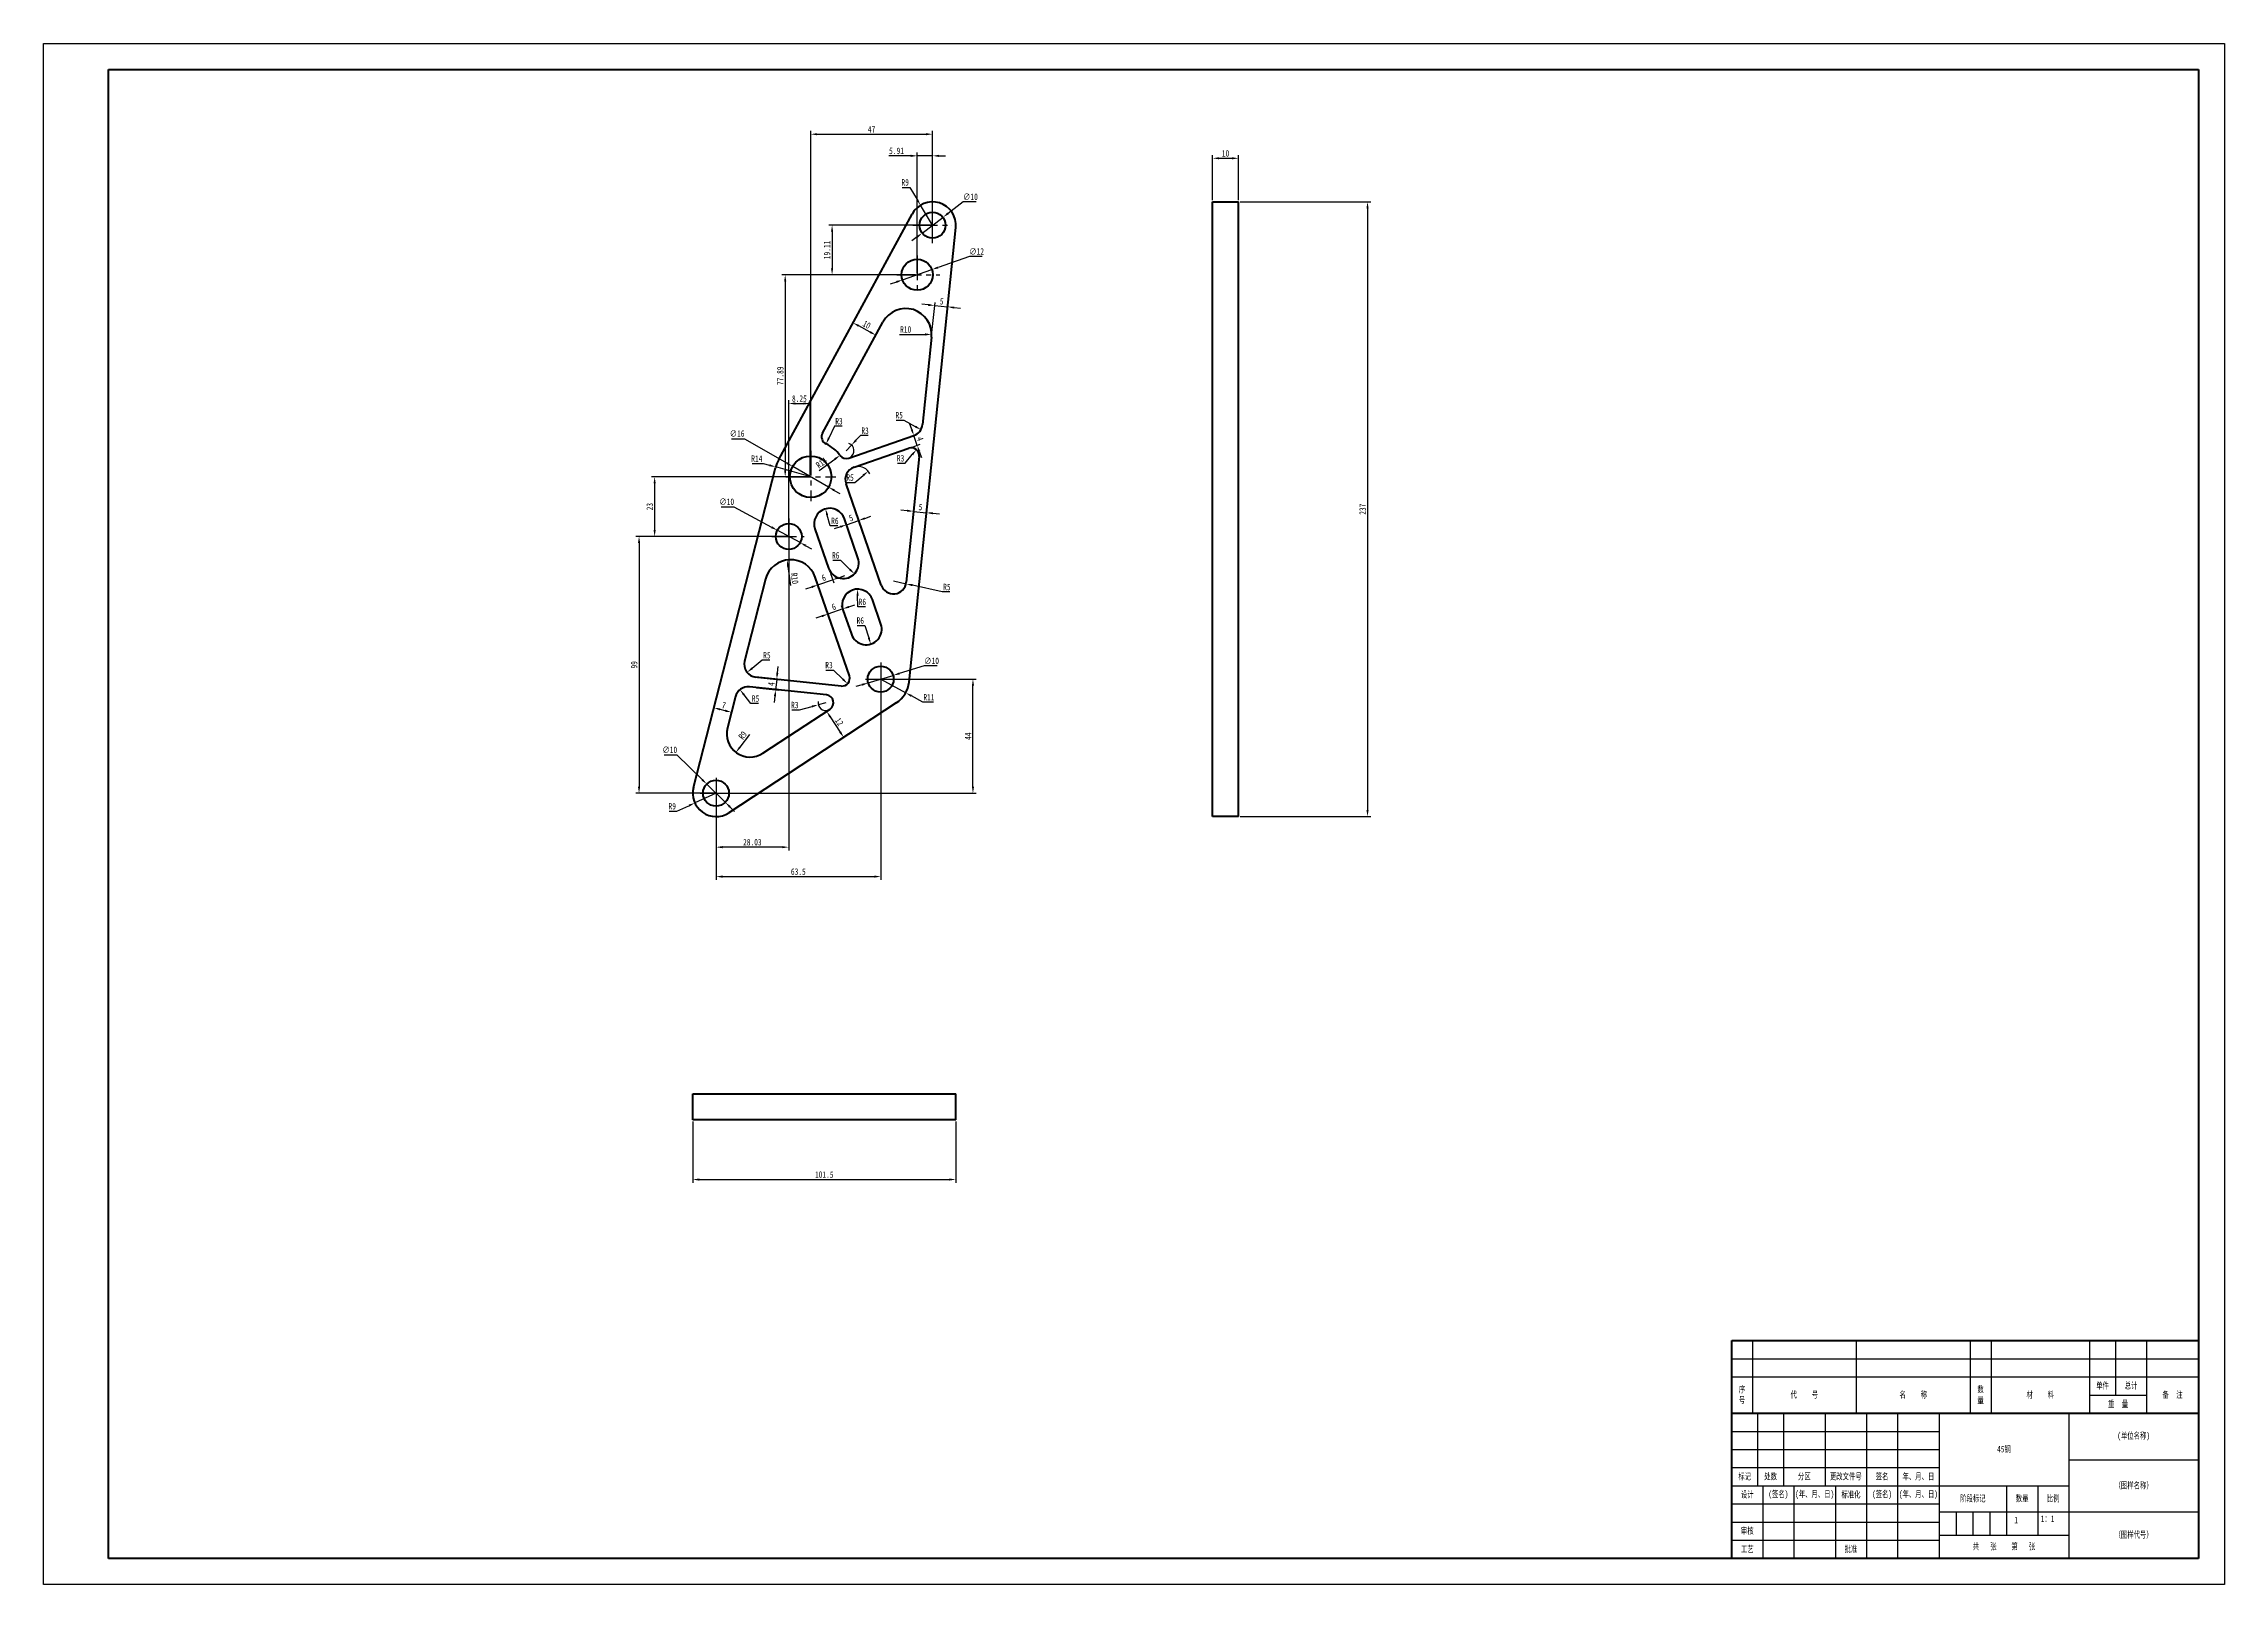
# Model space of a CAD drawing. Header units: millimetres. Extents: x 1577 to 3485, y 546 to 1387.
# Drawn here: x 1577 to 2418, y 546 to 1140 of the extents above; entities that cross this region are included whole.
import ezdxf

# ---------------------------------------------------------------- set-up
doc = ezdxf.new("R2010")
doc.units = ezdxf.units.MM
doc.header["$LTSCALE"] = 0.3
doc.linetypes.add('CENTER', pattern=[50.8, 31.75, -6.35, 6.35, -6.35])
for name, color, linetype, lineweight in [('尺寸线', 3, 'Continuous', 25), ('粗实线', 7, 'Continuous', 50), ('细实线', 7, 'Continuous', 25), ('细文本', 7, 'Continuous', 25), ('细点画线', 1, 'CENTER', 25)]:
    doc.layers.add(name, color=color, linetype=linetype, lineweight=lineweight)
doc.styles.add('NUT Standard', font='simfang.ttf', dxfattribs={"width": 0.7, "height": 2.5})
doc.dimstyles.new('NUT Standard', dxfattribs={"dimtxt": 2.5, "dimasz": 2.5, "dimexe": 1.25, "dimexo": 0.625, "dimtad": 1, "dimtoh": 1, "dimdsep": 46, "dimtxsty": 'NUT Standard', "dimcen": 2.5, "dimadec": 0, "dimazin": 0, "dimtfac": 1, "dimtmove": 0, "dimatfit": 3, "dimfxl": 1, "dimarcsym": 0})

msp = doc.modelspace()

# ---------------------------------------------------------------- texts
at = {"layer": '粗实线', "char_height": 2.5, "attachment_point": 1, "style": 'NUT Standard'}
for s, width, insert in [('1', 9.0263, (2337.194, 572.294)), ('{\\C0;1：1}', 8.32412, (2347.404, 572.841))]:
    msp.add_mtext_dynamic_manual_height_columns(s, width=width, gutter_width=12.5, heights=[0], dxfattribs=dict(at, insert=insert))
at = {"layer": '粗实线', "char_height": 2.5, "width": 12, "attachment_point": 5, "style": 'NUT Standard'}
for s, insert in [('工艺', (2234.22, 559.799)), ('批准', (2274.22, 559.799))]:
    msp.add_mtext(s, dxfattribs=dict(at, insert=insert))
at = {"layer": '细文本', "char_height": 2.5, "attachment_point": 5, "style": 'NUT Standard'}
for s, insert, width in [('序\\P号', (2232.22, 619.299), 8), ('数\\P量', (2324.22, 619.299), 8), ('单件', (2371.22, 622.799), 10), ('总计', (2382.22, 622.799), 12), ('代    号', (2256.22, 619.299), 40), ('名    称', (2298.22, 619.299), 44), ('材    料', (2347.22, 619.299), 38), ('重  量', (2377.22, 615.799), 22), ('备  注', (2398.22, 619.299), 20), ('45钢', (2333.22, 598.299), 50), ('(单位名称)', (2383.22, 603.299), 50), ('标记', (2233.22, 587.799), 10), ('处数', (2243.22, 587.799), 10), ('分区', (2256.22, 587.799), 16), ('更改文件号', (2272.22, 587.799), 16), ('签名', (2286.22, 587.799), 12), ('年、月、日', (2300.22, 587.799), 16), ('设计', (2234.22, 580.799), 12), ('(签名)', (2246.22, 580.799), 12), ('(年、月、日)', (2260.22, 580.799), 16), ('标准化', (2274.22, 580.799), 12), ('(签名)', (2286.22, 580.799), 12), ('(年、月、日)', (2300.22, 580.799), 16), ('阶段标记', (2321.22, 579.299), 26), ('数量', (2340.22, 579.299), 12), ('比例', (2352.22, 579.299), 12), ('（图样名称）', (2383.22, 584.299), 50), ('审核', (2234.22, 566.799), 12), ('（图样代号）', (2383.22, 565.299), 50), ('共   张    第   张', (2333.22, 560.799), 50)]:
    msp.add_mtext(s, dxfattribs=dict(at, insert=insert, width=width))

# ---------------------------------------------------------------- blocks, each defined once
blk = doc.blocks.new('*D5')
at = {"layer": 'Defpoints', "color": 0, "transparency": 16777216}
for p in [(2038.02, 1079.31), (2038.02, 842.31), (2087.78, 842.31)]:
    blk.add_point(p, dxfattribs=at)
at = {"layer": '尺寸线', "color": 0, "lineweight": -2, "transparency": 16777216}
for p, q in [((2038.64, 1079.31), (2089.03, 1079.31)), ((2087.78, 1076.81), (2087.78, 844.81)), ((2038.64, 842.31), (2089.03, 842.31))]:
    blk.add_line(p, q, dxfattribs=at)
at = {"layer": '尺寸线', "color": 0, "transparency": 16777216}
for points in [[(2087.36, 1076.81), (2088.2, 1076.81), (2087.78, 1079.31)], [(2087.36, 844.81), (2088.2, 844.81), (2087.78, 842.31)]]:
    blk.add_solid(points, dxfattribs=at)
at = {"layer": '尺寸线', "color": 0, "transparency": 16777216, "insert": (2085.89, 960.81), "char_height": 2.5, "attachment_point": 5, "rotation": 90, "style": 'NUT Standard'}
blk.add_mtext('237', dxfattribs=at)
blk = doc.blocks.new('*D6')
at = {"layer": 'Defpoints', "color": 0, "transparency": 16777216}
for p in [(1827.53, 725.39), (1929.03, 725.39), (1929.03, 702.37)]:
    blk.add_point(p, dxfattribs=at)
at = {"layer": '尺寸线', "color": 0, "lineweight": -2, "transparency": 16777216}
for p, q in [((1827.53, 724.77), (1827.53, 701.12)), ((1929.03, 724.77), (1929.03, 701.12)), ((1830.03, 702.37), (1926.53, 702.37))]:
    blk.add_line(p, q, dxfattribs=at)
at = {"layer": '尺寸线', "color": 0, "transparency": 16777216}
for points in [[(1830.03, 702.79), (1830.03, 701.96), (1827.53, 702.37)], [(1926.53, 702.79), (1926.53, 701.96), (1929.03, 702.37)]]:
    blk.add_solid(points, dxfattribs=at)
at = {"layer": '尺寸线', "color": 0, "transparency": 16777216, "insert": (1878.28, 704.27), "char_height": 2.5, "attachment_point": 5, "style": 'NUT Standard'}
blk.add_mtext('101.5', dxfattribs=at)
blk = doc.blocks.new('*D7')
at = {"layer": 'Defpoints', "color": 0, "transparency": 16777216}
for p in [(1924.01, 1073.33), (1916.05, 1067.28)]:
    blk.add_point(p, dxfattribs=at)
at = {"layer": '尺寸线', "color": 0, "lineweight": -2, "transparency": 16777216}
for p, q in [((1931.84, 1079.28), (1926, 1074.84)), ((1936.82, 1079.28), (1931.84, 1079.28)), ((1916.05, 1067.28), (1924.01, 1073.33)), ((1914.06, 1065.77), (1912.07, 1064.26))]:
    blk.add_line(p, q, dxfattribs=at)
at = {"layer": '尺寸线', "color": 0, "transparency": 16777216}
for points in [[(1925.75, 1075.18), (1926.25, 1074.51), (1924.01, 1073.33)], [(1913.81, 1066.1), (1914.31, 1065.44), (1916.05, 1067.28)]]:
    blk.add_solid(points, dxfattribs=at)
at = {"layer": '尺寸线', "color": 0, "transparency": 16777216, "insert": (1934.64, 1081.24), "char_height": 2.5, "attachment_point": 5, "style": 'NUT Standard'}
blk.add_mtext('∅10', dxfattribs=at)
blk = doc.blocks.new('*D8')
at = {"layer": 'Defpoints', "color": 0, "transparency": 16777216}
for p in [(1919.78, 1053.18), (1908.45, 1049.23)]:
    blk.add_point(p, dxfattribs=at)
at = {"layer": '尺寸线', "color": 0, "lineweight": -2, "transparency": 16777216}
for p, q in [((1908.45, 1049.23), (1919.78, 1053.18)), ((1934.25, 1058.22), (1922.14, 1054)), ((1939.2, 1058.22), (1934.25, 1058.22)), ((1906.09, 1048.4), (1903.73, 1047.58))]:
    blk.add_line(p, q, dxfattribs=at)
at = {"layer": '尺寸线', "color": 0, "transparency": 16777216}
for points in [[(1922.01, 1054.39), (1922.28, 1053.61), (1919.78, 1053.18)], [(1905.95, 1048.8), (1906.23, 1048.01), (1908.45, 1049.23)]]:
    blk.add_solid(points, dxfattribs=at)
at = {"layer": '尺寸线', "color": 0, "transparency": 16777216, "insert": (1937.04, 1060.18), "char_height": 2.5, "attachment_point": 5, "style": 'NUT Standard'}
blk.add_mtext('∅12', dxfattribs=at)
blk = doc.blocks.new('*D9')
at = {"layer": 'Defpoints', "color": 0, "transparency": 16777216}
for p in [(1866.09, 977.29), (1879.96, 969.32)]:
    blk.add_point(p, dxfattribs=at)
at = {"layer": '尺寸线', "color": 0, "lineweight": -2, "transparency": 16777216}
for p, q in [((1842.49, 988), (1847.47, 988)), ((1847.47, 988), (1863.93, 978.54)), ((1879.96, 969.32), (1866.09, 977.29)), ((1882.13, 968.07), (1884.3, 966.83))]:
    blk.add_line(p, q, dxfattribs=at)
at = {"layer": '尺寸线', "color": 0, "transparency": 16777216}
for points in [[(1864.13, 978.9), (1863.72, 978.18), (1866.09, 977.29)], [(1882.34, 968.44), (1881.92, 967.71), (1879.96, 969.32)]]:
    blk.add_solid(points, dxfattribs=at)
at = {"layer": '尺寸线', "color": 0, "transparency": 16777216, "insert": (1844.67, 989.96), "char_height": 2.5, "attachment_point": 5, "style": 'NUT Standard'}
blk.add_mtext('∅16', dxfattribs=at)
blk = doc.blocks.new('*D10')
at = {"layer": 'Defpoints', "color": 0, "transparency": 16777216}
for p in [(1860.17, 952.68), (1868.96, 947.92)]:
    blk.add_point(p, dxfattribs=at)
at = {"layer": '尺寸线', "color": 0, "lineweight": -2, "transparency": 16777216}
for p, q in [((1838.47, 961.72), (1843.45, 961.72)), ((1843.45, 961.72), (1857.97, 953.87)), ((1868.96, 947.92), (1860.17, 952.68)), ((1871.16, 946.73), (1873.36, 945.54))]:
    blk.add_line(p, q, dxfattribs=at)
at = {"layer": '尺寸线', "color": 0, "transparency": 16777216}
for points in [[(1858.17, 954.24), (1857.77, 953.5), (1860.17, 952.68)], [(1871.36, 947.1), (1870.96, 946.37), (1868.96, 947.92)]]:
    blk.add_solid(points, dxfattribs=at)
at = {"layer": '尺寸线', "color": 0, "transparency": 16777216, "insert": (1840.65, 963.68), "char_height": 2.5, "attachment_point": 5, "style": 'NUT Standard'}
blk.add_mtext('∅10', dxfattribs=at)
blk = doc.blocks.new('*D11')
at = {"layer": 'Defpoints', "color": 0, "transparency": 16777216}
for p in [(1895.24, 893.86), (1904.82, 896.75)]:
    blk.add_point(p, dxfattribs=at)
at = {"layer": '尺寸线', "color": 0, "lineweight": -2, "transparency": 16777216}
for p, q in [((1916.85, 900.38), (1907.21, 897.47)), ((1921.84, 900.38), (1916.85, 900.38)), ((1892.85, 893.14), (1890.45, 892.42)), ((1895.24, 893.86), (1904.82, 896.75))]:
    blk.add_line(p, q, dxfattribs=at)
at = {"layer": '尺寸线', "color": 0, "transparency": 16777216}
for points in [[(1892.73, 893.54), (1892.97, 892.74), (1895.24, 893.86)], [(1907.09, 897.87), (1907.33, 897.07), (1904.82, 896.75)]]:
    blk.add_solid(points, dxfattribs=at)
at = {"layer": '尺寸线', "color": 0, "transparency": 16777216, "insert": (1919.66, 902.34), "char_height": 2.5, "attachment_point": 5, "style": 'NUT Standard'}
blk.add_mtext('∅10', dxfattribs=at)
blk = doc.blocks.new('*D12')
at = {"layer": 'Defpoints', "color": 0, "transparency": 16777216}
for p in [(1832.96, 854.81), (1840.1, 847.81)]:
    blk.add_point(p, dxfattribs=at)
at = {"layer": '尺寸线', "color": 0, "lineweight": -2, "transparency": 16777216}
for p, q in [((1816.5, 866.06), (1821.48, 866.06)), ((1821.48, 866.06), (1831.17, 856.56)), ((1840.1, 847.81), (1832.96, 854.81)), ((1841.88, 846.06), (1843.67, 844.31))]:
    blk.add_line(p, q, dxfattribs=at)
at = {"layer": '尺寸线', "color": 0, "transparency": 16777216}
for points in [[(1831.47, 856.86), (1830.88, 856.26), (1832.96, 854.81)], [(1842.18, 846.35), (1841.59, 845.76), (1840.1, 847.81)]]:
    blk.add_solid(points, dxfattribs=at)
at = {"layer": '尺寸线', "color": 0, "transparency": 16777216, "insert": (1818.68, 868.02), "char_height": 2.5, "attachment_point": 5, "style": 'NUT Standard'}
blk.add_mtext('∅10', dxfattribs=at)
blk = doc.blocks.new('*D13')
at = {"layer": 'Defpoints', "color": 0, "transparency": 16777216}
for p in [(1915.39, 1078.02), (1920.03, 1070.31)]:
    blk.add_point(p, dxfattribs=at)
at = {"layer": '尺寸线', "color": 0, "lineweight": -2, "transparency": 16777216}
for p, q in [((1908.3, 1084.89), (1911.26, 1084.89)), ((1911.26, 1084.89), (1914.1, 1080.16)), ((1920.03, 1070.31), (1915.39, 1078.02))]:
    blk.add_line(p, q, dxfattribs=at)
at = {"layer": '尺寸线', "color": 0, "transparency": 16777216}
blk.add_solid([(1914.46, 1080.38), (1913.75, 1079.95), (1915.39, 1078.02)], dxfattribs=at)
at = {"layer": '尺寸线', "color": 0, "transparency": 16777216, "insert": (1909.47, 1086.78), "char_height": 2.5, "attachment_point": 5, "style": 'NUT Standard'}
blk.add_mtext('R9', dxfattribs=at)
blk = doc.blocks.new('*D14')
at = {"layer": 'Defpoints', "color": 0, "transparency": 16777216}
for p in [(1909.67, 1028.19), (1919.67, 1028.19)]:
    blk.add_point(p, dxfattribs=at)
at = {"layer": '尺寸线', "color": 0, "lineweight": -2, "transparency": 16777216}
blk.add_line((1907.23, 1028.19), (1917.17, 1028.19), dxfattribs=at)
at = {"layer": '尺寸线', "color": 0, "transparency": 16777216}
blk.add_solid([(1917.17, 1028.6), (1917.17, 1027.77), (1919.67, 1028.19)], dxfattribs=at)
at = {"layer": '尺寸线', "color": 0, "transparency": 16777216, "insert": (1909.67, 1030.08), "char_height": 2.5, "attachment_point": 5, "style": 'NUT Standard'}
blk.add_mtext('R10', dxfattribs=at)
blk = doc.blocks.new('*D15')
at = {"layer": 'Defpoints', "color": 0, "transparency": 16777216}
for p in [(1911.17, 993.92), (1915.54, 991.49)]:
    blk.add_point(p, dxfattribs=at)
at = {"layer": '尺寸线', "color": 0, "lineweight": -2, "transparency": 16777216}
for p, q in [((1906.02, 995.14), (1908.96, 995.14)), ((1908.96, 995.14), (1913.36, 992.7))]:
    blk.add_line(p, q, dxfattribs=at)
at = {"layer": '尺寸线', "color": 0, "transparency": 16777216}
blk.add_solid([(1913.56, 993.07), (1913.15, 992.34), (1915.54, 991.49)], dxfattribs=at)
at = {"layer": '尺寸线', "color": 0, "transparency": 16777216, "insert": (1907.18, 997.03), "char_height": 2.5, "attachment_point": 5, "style": 'NUT Standard'}
blk.add_mtext('R5', dxfattribs=at)
blk = doc.blocks.new('*D16')
at = {"layer": 'Defpoints', "color": 0, "transparency": 16777216}
for p in [(1884.33, 981.58), (1873.03, 973.31)]:
    blk.add_point(p, dxfattribs=at)
at = {"layer": '尺寸线', "color": 0, "lineweight": -2, "transparency": 16777216}
blk.add_line((1876.32, 975.72), (1882.31, 980.1), dxfattribs=at)
at = {"layer": '尺寸线', "color": 0, "transparency": 16777216}
blk.add_solid([(1882.06, 980.43), (1882.56, 979.76), (1884.33, 981.58)], dxfattribs=at)
at = {"layer": '尺寸线', "color": 0, "transparency": 16777216, "insert": (1877.2, 978.68), "char_height": 2.5, "attachment_point": 5, "rotation": 36.19813, "style": 'NUT Standard'}
blk.add_mtext('R14', dxfattribs=at)
blk = doc.blocks.new('*D17')
at = {"layer": 'Defpoints', "color": 0, "transparency": 16777216}
for p in [(1878.98, 985.98), (1880.25, 988.7)]:
    blk.add_point(p, dxfattribs=at)
at = {"layer": '尺寸线', "color": 0, "lineweight": -2, "transparency": 16777216}
for p, q in [((1882.17, 992.8), (1880.04, 988.24)), ((1885.12, 992.8), (1882.17, 992.8))]:
    blk.add_line(p, q, dxfattribs=at)
at = {"layer": '尺寸线', "color": 0, "transparency": 16777216}
blk.add_solid([(1879.66, 988.42), (1880.42, 988.07), (1878.98, 985.98)], dxfattribs=at)
at = {"layer": '尺寸线', "color": 0, "transparency": 16777216, "insert": (1883.96, 994.69), "char_height": 2.5, "attachment_point": 5, "style": 'NUT Standard'}
blk.add_mtext('R3', dxfattribs=at)
blk = doc.blocks.new('*D18')
at = {"layer": 'Defpoints', "color": 0, "transparency": 16777216}
for p in [(1888.8, 985.54), (1886.75, 983.35)]:
    blk.add_point(p, dxfattribs=at)
at = {"layer": '尺寸线', "color": 0, "lineweight": -2, "transparency": 16777216}
for p, q in [((1886.75, 983.35), (1888.8, 985.54)), ((1892.22, 989.19), (1890.51, 987.36)), ((1895.16, 989.19), (1892.22, 989.19))]:
    blk.add_line(p, q, dxfattribs=at)
blk.add_arc((1886.75, 983.35), 3, 301.03011, 70.7606, dxfattribs=at)
at = {"layer": '尺寸线', "color": 0, "transparency": 16777216}
blk.add_solid([(1890.2, 987.65), (1890.81, 987.08), (1888.8, 985.54)], dxfattribs=at)
at = {"layer": '尺寸线', "color": 0, "transparency": 16777216, "insert": (1894, 991.08), "char_height": 2.5, "attachment_point": 5, "style": 'NUT Standard'}
blk.add_mtext('R3', dxfattribs=at)
blk = doc.blocks.new('*D19')
at = {"layer": 'Defpoints', "color": 0, "transparency": 16777216}
for p in [(1891.38, 972.25), (1895.22, 975.46)]:
    blk.add_point(p, dxfattribs=at)
at = {"layer": '尺寸线', "color": 0, "lineweight": -2, "transparency": 16777216}
for p, q in [((1887.07, 971.11), (1890.01, 971.11)), ((1890.01, 971.11), (1893.3, 973.86))]:
    blk.add_line(p, q, dxfattribs=at)
blk.add_arc((1891.38, 972.25), 5, 25.5703, 101.93152, dxfattribs=at)
at = {"layer": '尺寸线', "color": 0, "transparency": 16777216}
blk.add_solid([(1893.03, 974.18), (1893.57, 973.54), (1895.22, 975.46)], dxfattribs=at)
at = {"layer": '尺寸线', "color": 0, "transparency": 16777216, "insert": (1888.23, 973), "char_height": 2.5, "attachment_point": 5, "style": 'NUT Standard'}
blk.add_mtext('R5', dxfattribs=at)
blk = doc.blocks.new('*D20')
at = {"layer": 'Defpoints', "color": 0, "transparency": 16777216}
for p in [(1911.9, 981.47), (1913.81, 983.78)]:
    blk.add_point(p, dxfattribs=at)
at = {"layer": '尺寸线', "color": 0, "lineweight": -2, "transparency": 16777216}
for p, q in [((1906.55, 978.55), (1909.49, 978.55)), ((1909.49, 978.55), (1912.22, 981.86))]:
    blk.add_line(p, q, dxfattribs=at)
at = {"layer": '尺寸线', "color": 0, "transparency": 16777216}
blk.add_solid([(1911.9, 982.12), (1912.54, 981.59), (1913.81, 983.78)], dxfattribs=at)
at = {"layer": '尺寸线', "color": 0, "transparency": 16777216, "insert": (1907.71, 980.44), "char_height": 2.5, "attachment_point": 5, "style": 'NUT Standard'}
blk.add_mtext('R3', dxfattribs=at)
blk = doc.blocks.new('*D21')
at = {"layer": 'Defpoints', "color": 0, "transparency": 16777216}
for p in [(1904.92, 933.14), (1909.8, 932.05)]:
    blk.add_point(p, dxfattribs=at)
at = {"layer": '尺寸线', "color": 0, "lineweight": -2, "transparency": 16777216}
for p, q in [((1904.92, 933.14), (1909.8, 932.05)), ((1923.79, 928.92), (1912.24, 931.5)), ((1926.73, 928.92), (1923.79, 928.92))]:
    blk.add_line(p, q, dxfattribs=at)
at = {"layer": '尺寸线', "color": 0, "transparency": 16777216}
blk.add_solid([(1912.33, 931.91), (1912.15, 931.1), (1909.8, 932.05)], dxfattribs=at)
at = {"layer": '尺寸线', "color": 0, "transparency": 16777216, "insert": (1925.57, 930.81), "char_height": 2.5, "attachment_point": 5, "style": 'NUT Standard'}
blk.add_mtext('R5', dxfattribs=at)
blk = doc.blocks.new('*D22')
at = {"layer": 'Defpoints', "color": 0, "transparency": 16777216}
for p in [(1878.75, 960.95), (1880.37, 955.17)]:
    blk.add_point(p, dxfattribs=at)
at = {"layer": '尺寸线', "color": 0, "lineweight": -2, "transparency": 16777216}
for p, q in [((1880.58, 954.4), (1879.42, 958.54)), ((1883.56, 954.4), (1880.58, 954.4))]:
    blk.add_line(p, q, dxfattribs=at)
at = {"layer": '尺寸线', "color": 0, "transparency": 16777216}
blk.add_solid([(1879.82, 958.65), (1879.02, 958.43), (1878.75, 960.95)], dxfattribs=at)
at = {"layer": '尺寸线', "color": 0, "transparency": 16777216, "insert": (1882.38, 956.29), "char_height": 2.5, "attachment_point": 5, "style": 'NUT Standard'}
blk.add_mtext('R6', dxfattribs=at)
blk = doc.blocks.new('*D23')
at = {"layer": 'Defpoints', "color": 0, "transparency": 16777216}
for p in [(1885.6, 940.05), (1889.91, 935.87)]:
    blk.add_point(p, dxfattribs=at)
at = {"layer": '尺寸线', "color": 0, "lineweight": -2, "transparency": 16777216}
for p, q in [((1881.53, 941.11), (1884.5, 941.11)), ((1884.5, 941.11), (1888.11, 937.61))]:
    blk.add_line(p, q, dxfattribs=at)
at = {"layer": '尺寸线', "color": 0, "transparency": 16777216}
blk.add_solid([(1888.4, 937.91), (1887.82, 937.31), (1889.91, 935.87)], dxfattribs=at)
at = {"layer": '尺寸线', "color": 0, "transparency": 16777216, "insert": (1882.7, 943), "char_height": 2.5, "attachment_point": 5, "style": 'NUT Standard'}
blk.add_mtext('R6', dxfattribs=at)
blk = doc.blocks.new('*D24')
at = {"layer": 'Defpoints', "color": 0, "transparency": 16777216}
for p in [(1891.11, 929.98), (1891.16, 923.98)]:
    blk.add_point(p, dxfattribs=at)
at = {"layer": '尺寸线', "color": 0, "lineweight": -2, "transparency": 16777216}
for p, q in [((1891.17, 923.18), (1891.13, 927.48)), ((1894.14, 923.18), (1891.17, 923.18))]:
    blk.add_line(p, q, dxfattribs=at)
at = {"layer": '尺寸线', "color": 0, "transparency": 16777216}
blk.add_solid([(1891.55, 927.49), (1890.71, 927.48), (1891.11, 929.98)], dxfattribs=at)
at = {"layer": '尺寸线', "color": 0, "transparency": 16777216, "insert": (1892.97, 925.07), "char_height": 2.5, "attachment_point": 5, "style": 'NUT Standard'}
blk.add_mtext('R6', dxfattribs=at)
blk = doc.blocks.new('*D25')
at = {"layer": 'Defpoints', "color": 0, "transparency": 16777216}
for p in [(1894.43, 914.53), (1896.19, 908.8)]:
    blk.add_point(p, dxfattribs=at)
at = {"layer": '尺寸线', "color": 0, "lineweight": -2, "transparency": 16777216}
for p, q in [((1891.01, 916), (1893.98, 916)), ((1893.98, 916), (1895.46, 911.19))]:
    blk.add_line(p, q, dxfattribs=at)
at = {"layer": '尺寸线', "color": 0, "transparency": 16777216}
blk.add_solid([(1895.85, 911.31), (1895.06, 911.07), (1896.19, 908.8)], dxfattribs=at)
at = {"layer": '尺寸线', "color": 0, "transparency": 16777216, "insert": (1892.18, 917.88), "char_height": 2.5, "attachment_point": 5, "style": 'NUT Standard'}
blk.add_mtext('R6', dxfattribs=at)
blk = doc.blocks.new('*D26')
at = {"layer": 'Defpoints', "color": 0, "transparency": 16777216}
for p in [(1863.95, 941.22), (1865.34, 931.32)]:
    blk.add_point(p, dxfattribs=at)
at = {"layer": '尺寸线', "color": 0, "lineweight": -2, "transparency": 16777216}
blk.add_line((1865.32, 931.44), (1864.3, 938.75), dxfattribs=at)
at = {"layer": '尺寸线', "color": 0, "transparency": 16777216}
blk.add_solid([(1864.71, 938.8), (1863.89, 938.69), (1863.95, 941.22)], dxfattribs=at)
at = {"layer": '尺寸线', "color": 0, "transparency": 16777216, "insert": (1866.86, 934.12), "char_height": 2.5, "attachment_point": 5, "rotation": 277.99439, "style": 'NUT Standard'}
blk.add_mtext('R10', dxfattribs=at)
blk = doc.blocks.new('*D27')
at = {"layer": 'Defpoints', "color": 0, "transparency": 16777216}
for p in [(1852.39, 901.01), (1848.48, 897.9)]:
    blk.add_point(p, dxfattribs=at)
at = {"layer": '尺寸线', "color": 0, "lineweight": -2, "transparency": 16777216}
for p, q in [((1854.37, 902.59), (1850.44, 899.45)), ((1857.32, 902.59), (1854.37, 902.59))]:
    blk.add_line(p, q, dxfattribs=at)
at = {"layer": '尺寸线', "color": 0, "transparency": 16777216}
blk.add_solid([(1850.18, 899.78), (1850.7, 899.13), (1848.48, 897.9)], dxfattribs=at)
at = {"layer": '尺寸线', "color": 0, "transparency": 16777216, "insert": (1856.16, 904.48), "char_height": 2.5, "attachment_point": 5, "style": 'NUT Standard'}
blk.add_mtext('R5', dxfattribs=at)
blk = doc.blocks.new('*D28')
at = {"layer": 'Defpoints', "color": 0, "transparency": 16777216}
for p in [(1885.11, 895.62), (1887.24, 893.51)]:
    blk.add_point(p, dxfattribs=at)
at = {"layer": '尺寸线', "color": 0, "lineweight": -2, "transparency": 16777216}
for p, q in [((1878.94, 898.8), (1881.88, 898.8)), ((1881.88, 898.8), (1885.46, 895.27))]:
    blk.add_line(p, q, dxfattribs=at)
at = {"layer": '尺寸线', "color": 0, "transparency": 16777216}
blk.add_solid([(1885.75, 895.56), (1885.17, 894.97), (1887.24, 893.51)], dxfattribs=at)
at = {"layer": '尺寸线', "color": 0, "transparency": 16777216, "insert": (1880.1, 900.69), "char_height": 2.5, "attachment_point": 5, "style": 'NUT Standard'}
blk.add_mtext('R3', dxfattribs=at)
blk = doc.blocks.new('*D29')
at = {"layer": 'Defpoints', "color": 0, "transparency": 16777216}
for p in [(1900.03, 895.31), (1909.68, 890.03)]:
    blk.add_point(p, dxfattribs=at)
at = {"layer": '尺寸线', "color": 0, "lineweight": -2, "transparency": 16777216}
for p, q in [((1900.03, 895.31), (1909.68, 890.03)), ((1916.26, 886.43), (1911.87, 888.83)), ((1920.39, 886.43), (1916.26, 886.43))]:
    blk.add_line(p, q, dxfattribs=at)
at = {"layer": '尺寸线', "color": 0, "transparency": 16777216}
blk.add_solid([(1912.07, 889.2), (1911.67, 888.47), (1909.68, 890.03)], dxfattribs=at)
at = {"layer": '尺寸线', "color": 0, "transparency": 16777216, "insert": (1918.64, 888.31), "char_height": 2.5, "attachment_point": 5, "style": 'NUT Standard'}
blk.add_mtext('R11', dxfattribs=at)
blk = doc.blocks.new('*D30')
at = {"layer": 'Defpoints', "color": 0, "transparency": 16777216}
for p in [(1845.76, 891.22), (1848.87, 887.3)]:
    blk.add_point(p, dxfattribs=at)
at = {"layer": '尺寸线', "color": 0, "lineweight": -2, "transparency": 16777216}
for p, q in [((1849.98, 885.91), (1847.32, 889.26)), ((1852.93, 885.91), (1849.98, 885.91))]:
    blk.add_line(p, q, dxfattribs=at)
at = {"layer": '尺寸线', "color": 0, "transparency": 16777216}
blk.add_solid([(1847.64, 889.52), (1846.99, 889), (1845.76, 891.22)], dxfattribs=at)
at = {"layer": '尺寸线', "color": 0, "transparency": 16777216, "insert": (1851.77, 887.79), "char_height": 2.5, "attachment_point": 5, "style": 'NUT Standard'}
blk.add_mtext('R5', dxfattribs=at)
blk = doc.blocks.new('*D31')
at = {"layer": 'Defpoints', "color": 0, "transparency": 16777216}
for p in [(1875.96, 885.41), (1878.85, 886.21)]:
    blk.add_point(p, dxfattribs=at)
at = {"layer": '尺寸线', "color": 0, "lineweight": -2, "transparency": 16777216}
for p, q in [((1865.76, 883.41), (1868.7, 883.41)), ((1868.7, 883.41), (1873.55, 884.75)), ((1878.85, 886.21), (1875.96, 885.41))]:
    blk.add_line(p, q, dxfattribs=at)
blk.add_arc((1878.85, 886.21), 3, 171.56651, 291.29852, dxfattribs=at)
at = {"layer": '尺寸线', "color": 0, "transparency": 16777216}
blk.add_solid([(1873.44, 885.15), (1873.66, 884.35), (1875.96, 885.41)], dxfattribs=at)
at = {"layer": '尺寸线', "color": 0, "transparency": 16777216, "insert": (1866.92, 885.3), "char_height": 2.5, "attachment_point": 5, "style": 'NUT Standard'}
blk.add_mtext('R3', dxfattribs=at)
blk = doc.blocks.new('*D32')
at = {"layer": 'Defpoints', "color": 0, "transparency": 16777216}
for p in [(1844.23, 867.07), (1849.65, 874.25)]:
    blk.add_point(p, dxfattribs=at)
at = {"layer": '尺寸线', "color": 0, "lineweight": -2, "transparency": 16777216}
blk.add_line((1849.4, 873.92), (1845.73, 869.06), dxfattribs=at)
at = {"layer": '尺寸线', "color": 0, "transparency": 16777216}
blk.add_solid([(1845.4, 869.31), (1846.07, 868.81), (1844.23, 867.07)], dxfattribs=at)
at = {"layer": '尺寸线', "color": 0, "transparency": 16777216, "insert": (1846.81, 873.63), "char_height": 2.5, "attachment_point": 5, "rotation": 52.96051, "style": 'NUT Standard'}
blk.add_mtext('R9', dxfattribs=at)
blk = doc.blocks.new('*D33')
at = {"layer": 'Defpoints', "color": 0, "transparency": 16777216}
for p in [(1836.53, 851.31), (1828.35, 847.56)]:
    blk.add_point(p, dxfattribs=at)
at = {"layer": '尺寸线', "color": 0, "lineweight": -2, "transparency": 16777216}
for p, q in [((1836.53, 851.31), (1828.35, 847.56)), ((1818.48, 844.39), (1821.44, 844.39)), ((1821.44, 844.39), (1826.08, 846.51))]:
    blk.add_line(p, q, dxfattribs=at)
at = {"layer": '尺寸线', "color": 0, "transparency": 16777216}
blk.add_solid([(1825.9, 846.89), (1826.25, 846.14), (1828.35, 847.56)], dxfattribs=at)
at = {"layer": '尺寸线', "color": 0, "transparency": 16777216, "insert": (1819.65, 846.28), "char_height": 2.5, "attachment_point": 5, "style": 'NUT Standard'}
blk.add_mtext('R9', dxfattribs=at)
blk = doc.blocks.new('*D34')
at = {"layer": 'Defpoints', "color": 0, "transparency": 16777216}
for p in [(1859.55, 977.08), (1873.03, 973.31)]:
    blk.add_point(p, dxfattribs=at)
at = {"layer": '尺寸线', "color": 0, "lineweight": -2, "transparency": 16777216}
for p, q in [((1850.44, 978.43), (1854.73, 978.43)), ((1854.73, 978.43), (1857.14, 977.76)), ((1873.03, 973.31), (1859.55, 977.08))]:
    blk.add_line(p, q, dxfattribs=at)
at = {"layer": '尺寸线', "color": 0, "transparency": 16777216}
blk.add_solid([(1857.25, 978.16), (1857.03, 977.36), (1859.55, 977.08)], dxfattribs=at)
at = {"layer": '尺寸线', "color": 0, "transparency": 16777216, "insert": (1852.27, 980.31), "char_height": 2.5, "attachment_point": 5, "style": 'NUT Standard'}
blk.add_mtext('R14', dxfattribs=at)
blk = doc.blocks.new('*D35')
at = {"layer": 'Defpoints', "color": 0, "transparency": 16777216}
for p in [(1880.5, 883.7), (1885.78, 872.82), (1887.07, 873.67)]:
    blk.add_point(p, dxfattribs=at)
at = {"layer": '尺寸线', "color": 0, "lineweight": -2, "transparency": 16777216}
for p, q in [((1879.97, 883.36), (1878.15, 882.17)), ((1880.57, 880.76), (1884.41, 874.91)), ((1886.55, 873.32), (1884.73, 872.13))]:
    blk.add_line(p, q, dxfattribs=at)
at = {"layer": '尺寸线', "color": 0, "transparency": 16777216}
for points in [[(1880.92, 880.99), (1880.22, 880.54), (1879.2, 882.85)], [(1884.76, 875.14), (1884.06, 874.68), (1885.78, 872.82)]]:
    blk.add_solid(points, dxfattribs=at)
at = {"layer": '尺寸线', "color": 0, "transparency": 16777216, "insert": (1884.06, 878.86), "char_height": 2.5, "attachment_point": 5, "rotation": 303.23518, "style": 'NUT Standard'}
blk.add_mtext('12', dxfattribs=at)
blk = doc.blocks.new('*D36')
at = {"layer": 'Defpoints', "color": 0, "transparency": 16777216}
for p in [(1835.7, 884.25), (1837.25, 890.29), (1844.03, 888.55)]:
    blk.add_point(p, dxfattribs=at)
at = {"layer": '尺寸线', "color": 0, "lineweight": -2, "transparency": 16777216}
for p, q in [((1837.09, 889.68), (1835.39, 883.04)), ((1840.06, 883.13), (1838.12, 883.63)), ((1843.87, 887.94), (1842.17, 881.3))]:
    blk.add_line(p, q, dxfattribs=at)
at = {"layer": '尺寸线', "color": 0, "transparency": 16777216}
for points in [[(1838.22, 884.03), (1838.02, 883.23), (1835.7, 884.25)], [(1840.16, 883.54), (1839.95, 882.73), (1842.48, 882.51)]]:
    blk.add_solid(points, dxfattribs=at)
at = {"layer": '尺寸线', "color": 0, "transparency": 16777216, "insert": (1839.56, 885.21), "char_height": 2.5, "attachment_point": 5, "rotation": 345.59409, "style": 'NUT Standard'}
blk.add_mtext('7', dxfattribs=at)
blk = doc.blocks.new('*D37')
at = {"layer": 'Defpoints', "color": 0, "transparency": 16777216}
for p in [(1851.47, 892.06), (1851.88, 896.04), (1859.52, 891.23)]:
    blk.add_point(p, dxfattribs=at)
at = {"layer": '尺寸线', "color": 0, "lineweight": -2, "transparency": 16777216}
for p, q in [((1860.19, 897.69), (1860.45, 900.18)), ((1852.09, 892), (1860.76, 891.1)), ((1852.5, 895.98), (1861.18, 895.08)), ((1859.93, 895.21), (1859.52, 891.23)), ((1859.26, 888.74), (1859.01, 886.25))]:
    blk.add_line(p, q, dxfattribs=at)
at = {"layer": '尺寸线', "color": 0, "transparency": 16777216}
for points in [[(1859.77, 897.74), (1860.6, 897.65), (1859.93, 895.21)], [(1858.85, 888.78), (1859.68, 888.7), (1859.52, 891.23)]]:
    blk.add_solid(points, dxfattribs=at)
at = {"layer": '尺寸线', "color": 0, "transparency": 16777216, "insert": (1857.86, 893.41), "char_height": 2.5, "attachment_point": 5, "rotation": 84.09348, "style": 'NUT Standard'}
blk.add_mtext('4', dxfattribs=at)
blk = doc.blocks.new('*D38')
at = {"layer": 'Defpoints', "color": 0, "transparency": 16777216}
for p in [(1879.71, 920.38), (1879.82, 920.06), (1885.49, 922.02)]:
    blk.add_point(p, dxfattribs=at)
at = {"layer": '尺寸线', "color": 0, "lineweight": -2, "transparency": 16777216}
for p, q in [((1877.35, 919.56), (1874.98, 918.75)), ((1879.62, 920.65), (1879.3, 921.56)), ((1885.38, 922.34), (1879.71, 920.38)), ((1885.29, 922.61), (1884.97, 923.53)), ((1887.74, 923.16), (1890.1, 923.98))]:
    blk.add_line(p, q, dxfattribs=at)
at = {"layer": '尺寸线', "color": 0, "transparency": 16777216}
for points in [[(1877.21, 919.96), (1877.48, 919.17), (1879.71, 920.38)], [(1887.61, 923.56), (1887.88, 922.77), (1885.38, 922.34)]]:
    blk.add_solid(points, dxfattribs=at)
at = {"layer": '尺寸线', "color": 0, "transparency": 16777216, "insert": (1881.93, 923.15), "char_height": 2.5, "attachment_point": 5, "rotation": 19.09352, "style": 'NUT Standard'}
blk.add_mtext('6', dxfattribs=at)
blk = doc.blocks.new('*D39')
at = {"layer": 'Defpoints', "color": 0, "transparency": 16777216}
for p in [(1914.89, 981.17), (1919.86, 980.65), (1917.68, 959.47)]:
    blk.add_point(p, dxfattribs=at)
at = {"layer": '尺寸线', "color": 0, "lineweight": -2, "transparency": 16777216}
for p, q in [((1914.82, 980.54), (1912.58, 958.74)), ((1919.8, 980.03), (1917.56, 958.23)), ((1910.22, 960.24), (1907.74, 960.49)), ((1912.71, 959.98), (1917.68, 959.47)), ((1920.17, 959.22), (1922.66, 958.96))]:
    blk.add_line(p, q, dxfattribs=at)
at = {"layer": '尺寸线', "color": 0, "transparency": 16777216}
for points in [[(1910.26, 960.65), (1910.18, 959.82), (1912.71, 959.98)], [(1920.21, 959.63), (1920.13, 958.8), (1917.68, 959.47)]]:
    blk.add_solid(points, dxfattribs=at)
at = {"layer": '尺寸线', "color": 0, "transparency": 16777216, "insert": (1915.39, 961.61), "char_height": 2.5, "attachment_point": 5, "rotation": 354.13078, "style": 'NUT Standard'}
blk.add_mtext('5', dxfattribs=at)
blk = doc.blocks.new('*D40')
at = {"layer": 'Defpoints', "color": 0, "transparency": 16777216}
for p in [(1890.76, 958.77), (1886.04, 957.13), (1891.56, 956.46)]:
    blk.add_point(p, dxfattribs=at)
at = {"layer": '尺寸线', "color": 0, "lineweight": -2, "transparency": 16777216}
for p, q in [((1884.47, 954.01), (1882.11, 953.19)), ((1886.24, 956.54), (1887.24, 953.65)), ((1886.83, 954.83), (1891.56, 956.46)), ((1890.97, 958.18), (1891.97, 955.28)), ((1893.92, 957.28), (1896.28, 958.1))]:
    blk.add_line(p, q, dxfattribs=at)
at = {"layer": '尺寸线', "color": 0, "transparency": 16777216}
for points in [[(1884.33, 954.4), (1884.61, 953.62), (1886.83, 954.83)], [(1893.78, 957.67), (1894.06, 956.89), (1891.56, 956.46)]]:
    blk.add_solid(points, dxfattribs=at)
at = {"layer": '尺寸线', "color": 0, "transparency": 16777216, "insert": (1888.58, 957.43), "char_height": 2.5, "attachment_point": 5, "rotation": 19.09349, "style": 'NUT Standard'}
blk.add_mtext('5', dxfattribs=at)
blk = doc.blocks.new('*D41')
at = {"layer": 'Defpoints', "color": 0, "transparency": 16777216}
for p in [(1909.61, 988.09), (1910.92, 984.31), (1912.81, 989.19)]:
    blk.add_point(p, dxfattribs=at)
at = {"layer": '尺寸线', "color": 0, "lineweight": -2, "transparency": 16777216}
for p, q in [((1911.99, 991.56), (1911.17, 993.92)), ((1910.2, 988.29), (1913.99, 989.6)), ((1911.51, 984.51), (1915.3, 985.82)), ((1914.12, 985.41), (1912.81, 989.19)), ((1914.93, 983.05), (1915.75, 980.69))]:
    blk.add_line(p, q, dxfattribs=at)
at = {"layer": '尺寸线', "color": 0, "transparency": 16777216}
for points in [[(1912.38, 991.69), (1911.6, 991.42), (1912.81, 989.19)], [(1915.33, 983.19), (1914.54, 982.91), (1914.12, 985.41)]]:
    blk.add_solid(points, dxfattribs=at)
at = {"layer": '尺寸线', "color": 0, "transparency": 16777216, "insert": (1915.23, 987.92), "char_height": 2.5, "attachment_point": 5, "rotation": 289.09342, "style": 'NUT Standard'}
blk.add_mtext('4', dxfattribs=at)
blk = doc.blocks.new('*D42')
at = {"layer": 'Defpoints', "color": 0, "transparency": 16777216}
for p in [(1925.84, 1038.81), (1919.62, 1027.16), (1924.59, 1026.65)]:
    blk.add_point(p, dxfattribs=at)
at = {"layer": '尺寸线', "color": 0, "lineweight": -2, "transparency": 16777216}
for p, q in [((1918.38, 1039.57), (1915.89, 1039.83)), ((1919.68, 1027.79), (1920.99, 1040.56)), ((1920.86, 1039.32), (1925.84, 1038.81)), ((1924.65, 1027.27), (1925.97, 1040.05)), ((1928.33, 1038.55), (1930.81, 1038.29))]:
    blk.add_line(p, q, dxfattribs=at)
at = {"layer": '尺寸线', "color": 0, "transparency": 16777216}
for points in [[(1918.42, 1039.99), (1918.33, 1039.16), (1920.86, 1039.32)], [(1928.37, 1038.96), (1928.28, 1038.14), (1925.84, 1038.81)]]:
    blk.add_solid(points, dxfattribs=at)
at = {"layer": '尺寸线', "color": 0, "transparency": 16777216, "insert": (1923.54, 1040.94), "char_height": 2.5, "attachment_point": 5, "rotation": 354.13078, "style": 'NUT Standard'}
blk.add_mtext('5', dxfattribs=at)
blk = doc.blocks.new('*D43')
at = {"layer": 'Defpoints', "color": 0, "transparency": 16777216}
for p in [(1892.09, 1037.73), (1889.35, 1032.69), (1900.88, 1032.96)]:
    blk.add_point(p, dxfattribs=at)
at = {"layer": '尺寸线', "color": 0, "lineweight": -2, "transparency": 16777216}
for p, q in [((1891.79, 1037.18), (1888.76, 1031.59)), ((1895.94, 1029.11), (1891.55, 1031.5)), ((1900.58, 1032.41), (1897.54, 1026.82))]:
    blk.add_line(p, q, dxfattribs=at)
at = {"layer": '尺寸线', "color": 0, "transparency": 16777216}
for points in [[(1891.75, 1031.86), (1891.35, 1031.13), (1889.35, 1032.69)], [(1896.14, 1029.48), (1895.75, 1028.74), (1898.14, 1027.92)]]:
    blk.add_solid(points, dxfattribs=at)
at = {"layer": '尺寸线', "color": 0, "transparency": 16777216, "insert": (1894.65, 1031.96), "char_height": 2.5, "attachment_point": 5, "rotation": 331.48934, "style": 'NUT Standard'}
blk.add_mtext('10', dxfattribs=at)
blk = doc.blocks.new('*D45')
at = {"layer": 'Defpoints', "color": 0, "transparency": 16777216}
for p in [(1920.03, 1070.31), (1881.29, 1051.2), (1914.12, 1051.2)]:
    blk.add_point(p, dxfattribs=at)
at = {"layer": '尺寸线', "color": 0, "lineweight": -2, "transparency": 16777216}
for p, q in [((1919.4, 1070.31), (1880.04, 1070.31)), ((1881.29, 1067.81), (1881.29, 1053.7)), ((1913.49, 1051.2), (1880.04, 1051.2))]:
    blk.add_line(p, q, dxfattribs=at)
at = {"layer": '尺寸线', "color": 0, "transparency": 16777216}
for points in [[(1880.87, 1067.81), (1881.7, 1067.81), (1881.29, 1070.31)], [(1880.87, 1053.7), (1881.7, 1053.7), (1881.29, 1051.2)]]:
    blk.add_solid(points, dxfattribs=at)
at = {"layer": '尺寸线', "color": 0, "transparency": 16777216, "insert": (1879.39, 1060.75), "char_height": 2.5, "attachment_point": 5, "rotation": 90, "style": 'NUT Standard'}
blk.add_mtext('19.11', dxfattribs=at)
blk = doc.blocks.new('*D46')
at = {"layer": 'Defpoints', "color": 0, "transparency": 16777216}
for p in [(1914.12, 1097.04), (1920.03, 1070.31), (1914.12, 1051.2)]:
    blk.add_point(p, dxfattribs=at)
at = {"layer": '尺寸线', "color": 0, "lineweight": -2, "transparency": 16777216}
for p, q in [((1911.62, 1097.04), (1903.16, 1097.04)), ((1914.12, 1051.83), (1914.12, 1098.29)), ((1920.03, 1097.04), (1914.12, 1097.04)), ((1920.03, 1070.93), (1920.03, 1098.29)), ((1922.53, 1097.04), (1925.03, 1097.04))]:
    blk.add_line(p, q, dxfattribs=at)
at = {"layer": '尺寸线', "color": 0, "transparency": 16777216}
for points in [[(1911.62, 1097.46), (1911.62, 1096.62), (1914.12, 1097.04)], [(1922.53, 1097.46), (1922.53, 1096.62), (1920.03, 1097.04)]]:
    blk.add_solid(points, dxfattribs=at)
at = {"layer": '尺寸线', "color": 0, "transparency": 16777216, "insert": (1906.14, 1098.94), "char_height": 2.5, "attachment_point": 5, "style": 'NUT Standard'}
blk.add_mtext('5.91', dxfattribs=at)
blk = doc.blocks.new('*D47')
at = {"layer": 'Defpoints', "color": 0, "transparency": 16777216}
for p in [(1914.12, 1051.2), (1863.2, 973.31), (1873.03, 973.31)]:
    blk.add_point(p, dxfattribs=at)
at = {"layer": '尺寸线', "color": 0, "lineweight": -2, "transparency": 16777216}
for p, q in [((1913.49, 1051.2), (1861.95, 1051.2)), ((1863.2, 1048.7), (1863.2, 975.81)), ((1872.4, 973.31), (1861.95, 973.31))]:
    blk.add_line(p, q, dxfattribs=at)
at = {"layer": '尺寸线', "color": 0, "transparency": 16777216}
for points in [[(1862.79, 1048.7), (1863.62, 1048.7), (1863.2, 1051.2)], [(1862.79, 975.81), (1863.62, 975.81), (1863.2, 973.31)]]:
    blk.add_solid(points, dxfattribs=at)
at = {"layer": '尺寸线', "color": 0, "transparency": 16777216, "insert": (1861.31, 1012.25), "char_height": 2.5, "attachment_point": 5, "rotation": 90, "style": 'NUT Standard'}
blk.add_mtext('77.89', dxfattribs=at)
blk = doc.blocks.new('*D48')
at = {"layer": 'Defpoints', "color": 0, "transparency": 16777216}
for p in [(1920.03, 1105.38), (1920.03, 1070.31), (1873.03, 973.31)]:
    blk.add_point(p, dxfattribs=at)
at = {"layer": '尺寸线', "color": 0, "lineweight": -2, "transparency": 16777216}
for p, q in [((1873.03, 973.93), (1873.03, 1106.63)), ((1875.53, 1105.38), (1917.53, 1105.38)), ((1920.03, 1070.93), (1920.03, 1106.63))]:
    blk.add_line(p, q, dxfattribs=at)
at = {"layer": '尺寸线', "color": 0, "transparency": 16777216}
for points in [[(1875.53, 1105.8), (1875.53, 1104.96), (1873.03, 1105.38)], [(1917.53, 1105.8), (1917.53, 1104.96), (1920.03, 1105.38)]]:
    blk.add_solid(points, dxfattribs=at)
at = {"layer": '尺寸线', "color": 0, "transparency": 16777216, "insert": (1896.53, 1107.27), "char_height": 2.5, "attachment_point": 5, "style": 'NUT Standard'}
blk.add_mtext('47', dxfattribs=at)
blk = doc.blocks.new('*D49')
at = {"layer": 'Defpoints', "color": 0, "transparency": 16777216}
for p in [(1873.03, 973.31), (1812.85, 950.3), (1864.56, 950.3)]:
    blk.add_point(p, dxfattribs=at)
at = {"layer": '尺寸线', "color": 0, "lineweight": -2, "transparency": 16777216}
for p, q in [((1872.4, 973.31), (1811.6, 973.31)), ((1812.85, 970.81), (1812.85, 952.8)), ((1863.94, 950.3), (1811.6, 950.3))]:
    blk.add_line(p, q, dxfattribs=at)
at = {"layer": '尺寸线', "color": 0, "transparency": 16777216}
for points in [[(1812.44, 970.81), (1813.27, 970.81), (1812.85, 973.31)], [(1812.44, 952.8), (1813.27, 952.8), (1812.85, 950.3)]]:
    blk.add_solid(points, dxfattribs=at)
at = {"layer": '尺寸线', "color": 0, "transparency": 16777216, "insert": (1810.96, 961.8), "char_height": 2.5, "attachment_point": 5, "rotation": 90, "style": 'NUT Standard'}
blk.add_mtext('23', dxfattribs=at)
blk = doc.blocks.new('*D50')
at = {"layer": 'Defpoints', "color": 0, "transparency": 16777216}
for p in [(1872.81, 1001.55), (1872.81, 973.37), (1864.56, 950.3)]:
    blk.add_point(p, dxfattribs=at)
at = {"layer": '尺寸线', "color": 0, "lineweight": -2, "transparency": 16777216}
for p, q in [((1864.56, 950.93), (1864.56, 1002.8)), ((1867.06, 1001.55), (1870.31, 1001.55)), ((1872.81, 973.99), (1872.81, 1002.8))]:
    blk.add_line(p, q, dxfattribs=at)
at = {"layer": '尺寸线', "color": 0, "transparency": 16777216}
for points in [[(1867.06, 1001.97), (1867.06, 1001.14), (1864.56, 1001.55)], [(1870.31, 1001.97), (1870.31, 1001.14), (1872.81, 1001.55)]]:
    blk.add_solid(points, dxfattribs=at)
at = {"layer": '尺寸线', "color": 0, "transparency": 16777216, "insert": (1868.69, 1003.45), "char_height": 2.5, "attachment_point": 5, "style": 'NUT Standard'}
blk.add_mtext('8.25', dxfattribs=at)
blk = doc.blocks.new('*D51')
at = {"layer": 'Defpoints', "color": 0, "transparency": 16777216}
for p in [(1864.56, 950.3), (1836.53, 851.31), (1836.53, 830.51)]:
    blk.add_point(p, dxfattribs=at)
at = {"layer": '尺寸线', "color": 0, "lineweight": -2, "transparency": 16777216}
for p, q in [((1864.56, 949.68), (1864.56, 829.26)), ((1836.53, 850.68), (1836.53, 829.26)), ((1862.06, 830.51), (1839.03, 830.51))]:
    blk.add_line(p, q, dxfattribs=at)
at = {"layer": '尺寸线', "color": 0, "transparency": 16777216}
for points in [[(1839.03, 830.93), (1839.03, 830.09), (1836.53, 830.51)], [(1862.06, 830.93), (1862.06, 830.09), (1864.56, 830.51)]]:
    blk.add_solid(points, dxfattribs=at)
at = {"layer": '尺寸线', "color": 0, "transparency": 16777216, "insert": (1850.55, 832.41), "char_height": 2.5, "attachment_point": 5, "style": 'NUT Standard'}
blk.add_mtext('28.03', dxfattribs=at)
blk = doc.blocks.new('*D52')
at = {"layer": 'Defpoints', "color": 0, "transparency": 16777216}
for p in [(1864.56, 950.3), (1806.85, 851.31), (1836.53, 851.31)]:
    blk.add_point(p, dxfattribs=at)
at = {"layer": '尺寸线', "color": 0, "lineweight": -2, "transparency": 16777216}
for p, q in [((1863.94, 950.3), (1805.6, 950.3)), ((1806.85, 947.8), (1806.85, 853.81)), ((1835.9, 851.31), (1805.6, 851.31))]:
    blk.add_line(p, q, dxfattribs=at)
at = {"layer": '尺寸线', "color": 0, "transparency": 16777216}
for points in [[(1806.43, 947.8), (1807.27, 947.8), (1806.85, 950.3)], [(1806.43, 853.81), (1807.27, 853.81), (1806.85, 851.31)]]:
    blk.add_solid(points, dxfattribs=at)
at = {"layer": '尺寸线', "color": 0, "transparency": 16777216, "insert": (1804.96, 900.8), "char_height": 2.5, "attachment_point": 5, "rotation": 90, "style": 'NUT Standard'}
blk.add_mtext('99', dxfattribs=at)
blk = doc.blocks.new('*D53')
at = {"layer": 'Defpoints', "color": 0, "transparency": 16777216}
for p in [(1900.03, 895.31), (1836.53, 851.31), (1900.03, 819.17)]:
    blk.add_point(p, dxfattribs=at)
at = {"layer": '尺寸线', "color": 0, "lineweight": -2, "transparency": 16777216}
for p, q in [((1900.03, 894.68), (1900.03, 817.92)), ((1836.53, 850.68), (1836.53, 817.92)), ((1839.03, 819.17), (1897.53, 819.17))]:
    blk.add_line(p, q, dxfattribs=at)
at = {"layer": '尺寸线', "color": 0, "transparency": 16777216}
for points in [[(1839.03, 819.59), (1839.03, 818.75), (1836.53, 819.17)], [(1897.53, 819.59), (1897.53, 818.75), (1900.03, 819.17)]]:
    blk.add_solid(points, dxfattribs=at)
at = {"layer": '尺寸线', "color": 0, "transparency": 16777216, "insert": (1868.28, 821.07), "char_height": 2.5, "attachment_point": 5, "style": 'NUT Standard'}
blk.add_mtext('63.5', dxfattribs=at)
blk = doc.blocks.new('*D54')
at = {"layer": 'Defpoints', "color": 0, "transparency": 16777216}
for p in [(1900.03, 895.31), (1935.61, 895.31), (1836.53, 851.31)]:
    blk.add_point(p, dxfattribs=at)
at = {"layer": '尺寸线', "color": 0, "lineweight": -2, "transparency": 16777216}
for p, q in [((1900.65, 895.31), (1936.86, 895.31)), ((1935.61, 853.81), (1935.61, 892.81)), ((1837.15, 851.31), (1936.86, 851.31))]:
    blk.add_line(p, q, dxfattribs=at)
at = {"layer": '尺寸线', "color": 0, "transparency": 16777216}
for points in [[(1935.2, 892.81), (1936.03, 892.81), (1935.61, 895.31)], [(1935.2, 853.81), (1936.03, 853.81), (1935.61, 851.31)]]:
    blk.add_solid(points, dxfattribs=at)
at = {"layer": '尺寸线', "color": 0, "transparency": 16777216, "insert": (1933.74, 873.31), "char_height": 2.5, "attachment_point": 5, "rotation": 90, "style": 'NUT Standard'}
blk.add_mtext('44', dxfattribs=at)
blk = doc.blocks.new('*D55')
at = {"layer": 'Defpoints', "color": 0, "transparency": 16777216}
for p in [(1874.79, 934.59), (1880.46, 936.55), (1881.49, 933.58)]:
    blk.add_point(p, dxfattribs=at)
at = {"layer": '尺寸线', "color": 0, "lineweight": -2, "transparency": 16777216}
for p, q in [((1875, 934), (1876.23, 930.44)), ((1875.82, 931.62), (1881.49, 933.58)), ((1880.67, 935.96), (1881.9, 932.4)), ((1883.85, 934.4), (1886.21, 935.22)), ((1873.46, 930.8), (1871.09, 929.99))]:
    blk.add_line(p, q, dxfattribs=at)
at = {"layer": '尺寸线', "color": 0, "transparency": 16777216}
for points in [[(1883.71, 934.8), (1883.99, 934.01), (1881.49, 933.58)], [(1873.32, 931.2), (1873.59, 930.41), (1875.82, 931.62)]]:
    blk.add_solid(points, dxfattribs=at)
at = {"layer": '尺寸线', "color": 0, "transparency": 16777216, "insert": (1878.04, 934.39), "char_height": 2.5, "attachment_point": 5, "rotation": 19.09351, "style": 'NUT Standard'}
blk.add_mtext('6', dxfattribs=at)
blk = doc.blocks.new('*D56')
at = {"layer": 'Defpoints', "color": 0, "transparency": 16777216}
for p in [(2038.02, 1096.1), (2028.02, 1079.31), (2038.02, 1079.31)]:
    blk.add_point(p, dxfattribs=at)
at = {"layer": '尺寸线', "color": 0, "lineweight": -2, "transparency": 16777216}
for p, q in [((2028.02, 1079.93), (2028.02, 1097.35)), ((2030.52, 1096.1), (2035.52, 1096.1)), ((2038.02, 1079.93), (2038.02, 1097.35))]:
    blk.add_line(p, q, dxfattribs=at)
at = {"layer": '尺寸线', "color": 0, "transparency": 16777216}
for points in [[(2030.52, 1096.51), (2030.52, 1095.68), (2028.02, 1096.1)], [(2035.52, 1096.51), (2035.52, 1095.68), (2038.02, 1096.1)]]:
    blk.add_solid(points, dxfattribs=at)
at = {"layer": '尺寸线', "color": 0, "transparency": 16777216, "insert": (2033.02, 1097.99), "char_height": 2.5, "attachment_point": 5, "style": 'NUT Standard'}
blk.add_mtext('10', dxfattribs=at)

# ---------------------------------------------------------------- dimensions: what is measured, and where the dimension line sits
at = {"layer": '尺寸线'}
for base, p1, p2, picture, middle in [((1920.029, 1105.38), (1873.029, 973.307), (1920.029, 1070.307), '*D48', (1896.529, 1107.269)), ((1914.118, 1097.042), (1920.029, 1070.307), (1914.118, 1051.2), '*D46', (1906.138, 1098.938)), ((2038.02, 1096.098), (2028.02, 1079.307), (2038.02, 1079.307), '*D56', (2033.02, 1097.987)), ((1872.81, 1001.552), (1864.564, 950.303), (1872.81, 973.368), '*D50', (1868.687, 1003.449)), ((1836.52904, 830.5089), (1864.56395, 950.30264), (1836.52904, 851.30709), '*D51', (1850.5465, 832.40532)), ((1900.029, 819.171), (1836.529, 851.307), (1900.029, 895.307), '*D53', (1868.279, 821.068)), ((1929.029, 702.373), (1827.529, 725.391), (1929.029, 725.391), '*D6', (1878.279, 704.269))]:
    dim = msp.add_linear_dim(base=base, p1=p1, p2=p2, dimstyle='NUT Standard', dxfattribs=at)
    dim.commit()
    dim.dimension.update_dxf_attribs({"geometry": picture, "text_midpoint": middle})
for center, mpoint, picture, middle in [((1920.029, 1070.307), (1915.392, 1078.02), '*D13', (1909.469, 1084.887)), ((1909.668, 1028.187), (1919.668, 1028.187), '*D14', (1909.668, 1028.187)), ((1880.251, 988.697), (1878.976, 985.981), '*D17', (1883.959, 992.797)), ((1911.171, 993.918), (1915.543, 991.491), '*D15', (1907.175, 995.145)), ((1873.029, 973.307), (1884.327, 981.575), '*D16', (1878.307, 977.169)), ((1891.384, 972.253), (1895.22, 975.46), '*D19', (1888.229, 971.108)), ((1911.902, 981.472), (1913.813, 983.785), '*D20', (1907.706, 978.554)), ((1880.366, 955.168), (1878.748, 960.946), '*D22', (1882.382, 954.398)), ((1885.6, 940.049), (1889.908, 935.873), '*D23', (1882.702, 941.112)), ((1865.341, 931.319), (1863.95, 941.221), '*D26', (1864.985, 933.854)), ((1891.161, 923.984), (1891.109, 929.984), '*D24', (1892.968, 923.184)), ((1904.923, 933.138), (1909.803, 932.048), '*D21', (1923.785, 928.922)), ((1894.432, 914.534), (1896.188, 908.797), '*D25', (1892.184, 915.996)), ((1852.394, 901.013), (1848.485, 897.896), '*D27', (1856.156, 902.589)), ((1885.106, 895.618), (1887.241, 893.51), '*D28', (1880.099, 898.801)), ((1848.873, 887.303), (1845.763, 891.218), '*D30', (1851.768, 885.905)), ((1849.65, 874.251), (1844.229, 867.067), '*D32', (1848.322, 872.491)), ((1836.529, 851.307), (1828.348, 847.556), '*D33', (1819.65, 844.391))]:
    dim = msp.add_radius_dim(center=center, mpoint=mpoint, dimstyle='NUT Standard', dxfattribs=at)
    dim.commit()
    dim.dimension.update_dxf_attribs({"geometry": picture, "text_midpoint": middle, "dimtype": 164})
for p1, p2, picture, middle in [((1916.048, 1067.282), (1924.01, 1073.332), '*D7', (1934.645, 1079.281)), ((1908.453, 1049.225), (1919.784, 1053.176), '*D8', (1937.039, 1058.219)), ((1879.965, 969.32), (1866.093, 977.294), '*D9', (1844.669, 987.996)), ((1868.962, 947.924), (1860.166, 952.682), '*D10', (1840.647, 961.723)), ((1895.242, 893.865), (1904.816, 896.75), '*D11', (1919.659, 900.376)), ((1840.099, 847.806), (1832.959, 854.808), '*D12', (1818.676, 866.063))]:
    dim = msp.add_diameter_dim_2p(p1=p1, p2=p2, dimstyle='NUT Standard', dxfattribs=at)
    dim.commit()
    dim.dimension.update_dxf_attribs({"geometry": picture, "text_midpoint": middle, "dimtype": 163})
for base, p1, p2, picture, middle in [((2087.78, 842.307), (2038.02, 1079.307), (2038.02, 842.307), '*D5', (2085.89, 960.807)), ((1881.288, 1051.2), (1920.029, 1070.307), (1914.118, 1051.2), '*D45', (1879.392, 1060.754)), ((1863.203, 973.307), (1914.118, 1051.2), (1873.029, 973.307), '*D47', (1861.306, 1012.254)), ((1812.854, 950.303), (1873.029, 973.307), (1864.564, 950.303), '*D49', (1810.965, 961.805)), ((1806.849, 851.307), (1864.564, 950.303), (1836.529, 851.307), '*D52', (1804.96, 900.805)), ((1935.614, 895.307), (1836.529, 851.307), (1900.029, 895.307), '*D54', (1933.739, 873.307))]:
    dim = msp.add_linear_dim(base=base, p1=p1, p2=p2, angle=90, dimstyle='NUT Standard', dxfattribs=at)
    dim.commit()
    dim.dimension.update_dxf_attribs({"geometry": picture, "text_midpoint": middle})
for p1, p2, distance, picture, middle in [((1900.88, 1032.96), (1892.093, 1037.733), 5.74, '*D43', (1894.649, 1031.963)), ((1910.921, 984.307), (1909.613, 988.087), -3.38, '*D41', (1915.233, 987.916)), ((1874.791, 934.59), (1880.461, 936.552), -3.142, '*D55', (1878.035, 934.388)), ((1885.491, 922.021), (1879.821, 920.058), -0.342, '*D38', (1881.926, 923.148)), ((1844.03, 888.547), (1837.25, 890.288), 6.232, '*D36', (1839.559, 885.212)), ((1880.495, 883.703), (1887.072, 873.666), -1.548, '*D35', (1884.057, 878.864))]:
    dim = msp.add_aligned_dim(p1=p1, p2=p2, distance=distance, dimstyle='NUT Standard', dxfattribs=at)
    dim.commit()
    dim.dimension.update_dxf_attribs({"geometry": picture, "text_midpoint": middle})
for base, p1, p2, angle, picture, middle in [((1925.838, 1038.806), (1919.615, 1027.164), (1924.589, 1026.653), 354.130783, '*D42', (1923.351, 1039.061)), ((1917.683, 959.471), (1914.887, 981.165), (1919.86, 980.654), 354.130783, '*D39', (1915.196, 959.727)), ((1891.558, 956.463), (1886.036, 957.131), (1890.761, 958.767), 19.093486, '*D40', (1889.196, 955.645)), ((1859.52, 891.228), (1851.88, 896.04), (1851.468, 892.061), 264.09348, '*D37', (1859.726, 893.217))]:
    dim = msp.add_linear_dim(base=base, p1=p1, p2=p2, angle=angle, dimstyle='NUT Standard', dxfattribs=at)
    dim.commit()
    dim.dimension.update_dxf_attribs({"geometry": picture, "text_midpoint": middle, "dimtype": 161})
for center, mpoint, picture, middle in [((1886.748, 983.347), (1888.798, 985.537), '*D18', (1894, 991.076)), ((1873.029, 973.307), (1859.548, 977.084), '*D34', (1852.274, 980.309)), ((1900.029, 895.307), (1909.681, 890.03), '*D29', (1918.636, 888.307)), ((1878.851, 886.212), (1875.959, 885.413), '*D31', (1866.917, 885.298))]:
    dim = msp.add_radius_dim(center=center, mpoint=mpoint, dimstyle='NUT Standard', dxfattribs=at)
    dim.commit()
    dim.dimension.update_dxf_attribs({"geometry": picture, "text_midpoint": middle})

# ---------------------------------------------------------------- linework, layer by layer
msp.add_line((2408.22, 640.299), (2408.22, 556.299))
at = {"layer": '粗实线'}
for p, q in [((1602.22, 556.299), (1602.22, 1130.299)), ((1602.22, 1130.299), (2408.22, 1130.299)), ((2408.22, 1130.299), (2408.22, 556.299)), ((2028.02, 842.307), (2028.02, 1079.307)), ((2038.02, 842.307), (2038.02, 1079.307)), ((1860.727, 979.99), (1912.12, 1074.603)), ((1910.971, 894.182), (1928.982, 1069.387)), ((1877.614, 990.129), (1900.88, 1032.96)), ((1919.615, 1027.164), (1916.145, 993.406)), ((1887.729, 980.512), (1912.807, 989.193)), ((1889.748, 976.978), (1910.921, 984.307)), ((1827.812, 853.546), (1859.469, 976.79)), ((1914.887, 981.165), (1909.897, 932.627)), ((1900.198, 931.503), (1886.659, 970.618)), ((1874.696, 953.206), (1879.93, 938.086)), ((1891.27, 942.011), (1886.036, 957.131)), ((1855.655, 933.806), (1847.552, 902.257)), ((1887.941, 896.6), (1874.791, 934.59)), ((1900.102, 916.497), (1896.831, 925.946)), ((1885.491, 922.021), (1888.762, 912.571)), ((1879.16, 889.196), (1849.387, 892.276)), ((1884.798, 892.634), (1851.88, 896.04)), ((1844.03, 888.547), (1840.933, 876.49)), ((1906.058, 886.106), (1841.462, 843.779)), ((1854.583, 866.724), (1880.495, 883.703)), ((2038.02, 842.307), (2028.02, 842.307)), ((1827.529, 735.391), (1929.029, 735.391)), ((1827.529, 725.391), (1827.529, 735.391)), ((1929.029, 725.391), (1929.029, 735.391)), ((1929.029, 725.391), (1827.529, 725.391)), ((2228.22, 640.299), (2408.22, 640.299)), ((2228.22, 556.299), (2228.22, 640.299)), ((2228.22, 612.299), (2408.22, 612.299)), ((2408.22, 556.299), (1602.22, 556.299))]:
    msp.add_line(p, q, dxfattribs=at)
msp.add_lwpolyline([(2028.02, 1079.307), (2029.02, 1079.307), (2038.02, 1079.307)], dxfattribs=at)
for centre, radius in [((1920.029, 1070.307), 5), ((1914.118, 1051.2), 6), ((1873.029, 973.307), 8), ((1864.564, 950.303), 5), ((1900.029, 895.307), 5), ((1836.529, 851.307), 5)]:
    msp.add_circle(centre, radius, dxfattribs=at)
for centre, radius, start, end in [((1920.029, 1070.307), 9, 354.130786, 151.489361), ((1909.668, 1028.187), 10, 354.130786, 151.489361), ((1911.171, 993.918), 5, 289.093491, 354.130786), ((1880.251, 988.697), 3, 151.489361, 244.861643), ((1873.029, 973.307), 14, 36.198128, 64.861642), ((1911.902, 981.472), 3, 354.130786, 109.093489), ((1873.029, 973.307), 14, 151.489361, 165.594098), ((1886.748, 983.347), 3, 216.198126, 289.093491), ((1891.384, 972.253), 5, 109.093489, 199.093488), ((1880.366, 955.168), 6, 19.093492, 199.093488), ((1885.6, 940.049), 6, 199.093488, 19.093492), ((1865.341, 931.319), 10, 19.093492, 165.594098), ((1891.161, 923.984), 6, 19.093492, 199.093488), ((1904.923, 933.138), 5, 199.093488, 354.130786), ((1894.432, 914.534), 6, 199.093488, 19.093492), ((1852.394, 901.013), 5, 165.594098, 264.093489), ((1848.873, 887.303), 5, 84.093494, 165.594098), ((1885.106, 895.618), 3, 264.093489, 19.093492), ((1900.029, 895.307), 11, 303.235141, 354.130786), ((1878.851, 886.212), 3, 303.235141, 84.093494), ((1849.65, 874.251), 9, 165.594098, 303.235141), ((1836.529, 851.307), 9, 165.594098, 303.235141)]:
    msp.add_arc(centre, radius, start, end, dxfattribs=at)
at = {"layer": '细实线'}
for p, q in [((1577.22, 1140.299), (2418.22, 1140.299)), ((1577.22, 546.299), (1577.22, 1140.299)), ((2418.22, 1140.299), (2418.22, 546.299)), ((2236.22, 640.299), (2236.22, 612.299)), ((2276.22, 640.299), (2276.22, 612.299)), ((2320.22, 640.299), (2320.22, 612.299)), ((2328.22, 640.299), (2328.22, 612.299)), ((2366.22, 640.299), (2366.22, 612.299)), ((2376.22, 640.299), (2376.22, 619.299)), ((2388.22, 640.299), (2388.22, 612.299)), ((2228.22, 633.299), (2408.22, 633.299)), ((2228.22, 626.299), (2408.22, 626.299)), ((2366.22, 619.299), (2388.22, 619.299)), ((2238.22, 612.299), (2238.22, 584.299)), ((2248.22, 612.299), (2248.22, 584.299)), ((2264.22, 612.299), (2264.22, 584.299)), ((2280.22, 612.299), (2280.22, 584.299)), ((2292.22, 612.299), (2292.22, 584.299)), ((2308.22, 612.299), (2308.22, 556.299)), ((2358.22, 612.299), (2358.22, 556.299)), ((2228.22, 605.299), (2308.22, 605.299)), ((2228.22, 598.299), (2308.22, 598.299)), ((2228.22, 591.299), (2308.22, 591.299)), ((2358.22, 594.299), (2408.22, 594.299)), ((2228.22, 584.299), (2358.22, 584.299)), ((2240.22, 584.299), (2240.22, 556.299)), ((2252.22, 584.299), (2252.22, 556.299)), ((2268.22, 584.299), (2268.22, 556.299)), ((2280.22, 584.299), (2280.22, 556.299)), ((2292.22, 584.299), (2292.22, 556.299)), ((2334.22, 584.299), (2334.22, 565.299)), ((2346.22, 584.299), (2346.22, 565.299)), ((2228.22, 577.299), (2308.22, 577.299)), ((2308.22, 574.299), (2408.22, 574.299)), ((2314.72, 574.299), (2314.72, 565.299)), ((2321.22, 574.299), (2321.22, 565.299)), ((2327.72, 574.299), (2327.72, 565.299)), ((2228.22, 570.299), (2308.22, 570.299)), ((2308.22, 565.299), (2358.22, 565.299)), ((2228.22, 563.299), (2308.22, 563.299)), ((2418.22, 546.299), (1577.22, 546.299))]:
    msp.add_line(p, q, dxfattribs=at)
at = {"layer": '细点画线'}
for p, q in [((1920.029, 1063.34), (1920.029, 1076.614)), ((1912.406, 1070.307), (1927.326, 1070.307)), ((1927.326, 1070.307), (1927.326, 1070.307)), ((1914.118, 1058.61), (1914.118, 1044.114)), ((1906.195, 1051.2), (1922.886, 1051.2)), ((1873.029, 983.279), (1873.029, 963.855)), ((1863.449, 973.307), (1882.674, 973.307)), ((1864.564, 957.276), (1864.564, 944.488)), ((1858.084, 950.303), (1870.499, 950.303)), ((1900.029, 901.679), (1900.029, 889.122)), ((1894.218, 895.307), (1906.694, 895.307)), ((1830.414, 851.307), (1842.901, 851.307)), ((1836.529, 857.213), (1836.529, 845.547))]:
    msp.add_line(p, q, dxfattribs=at)

msp.set_redraw_order([(e.dxf.handle, doc.entitydb.next_handle()) for e in msp.query("TEXT MTEXT ATTDEF DIMENSION ARC_DIMENSION")])  # texts and dimensions are drawn at this point

doc.saveas('drawing.dxf')
